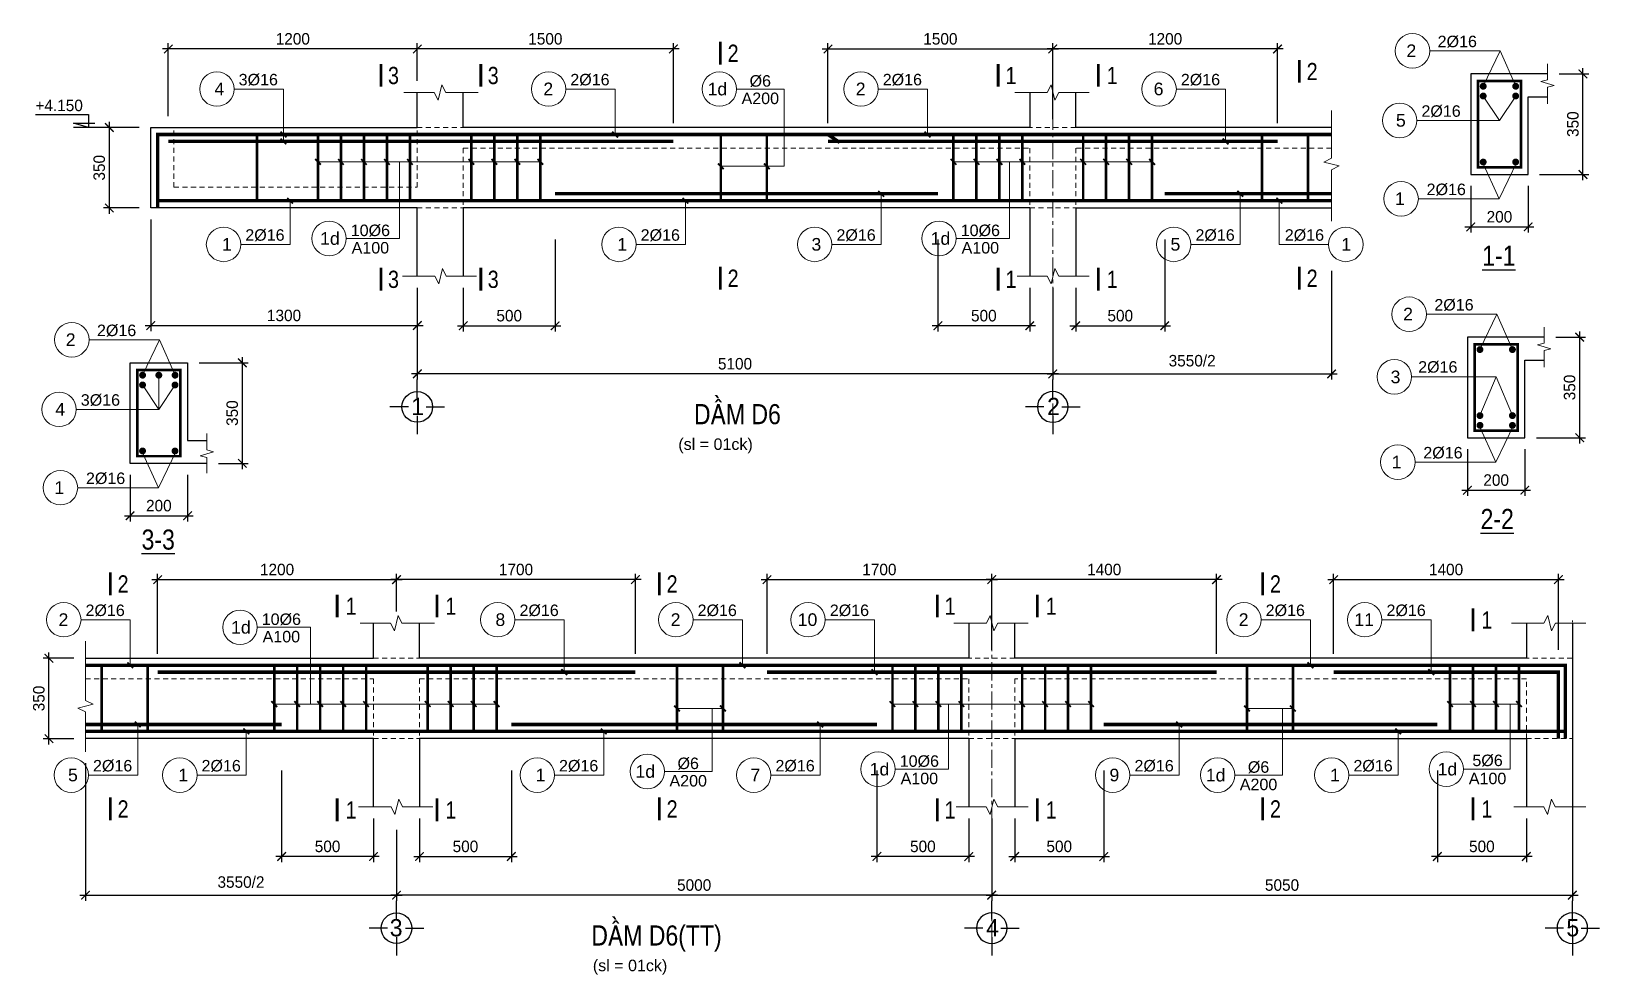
# Model space of a CAD drawing. Header units: millimetres. Extents: x -559287 to -299624, y 2351330 to 2655682.
# Drawn here: x -426515 to -399217, y 2518681 to 2535103 of the extents above; entities that cross this region are included whole.
import ezdxf
from ezdxf.enums import TextEntityAlignment as Align

# ---------------------------------------------------------------- set-up
doc = ezdxf.new("R2010")
doc.units = ezdxf.units.MM
doc.header["$LTSCALE"] = 10
for name, pattern in [('CENTER', [50.8, 31.75, -6.35, 6.35, -6.35]), ('HIDDEN', [0.3, 0.175, -0.125]), ('HIDDENX2', [0.75, 0.5, -0.25])]:
    doc.linetypes.add(name, pattern=pattern)
doc.layers.get('0').update_dxf_attribs({"lineweight": 20})
doc.layers.get('Defpoints').update_dxf_attribs({"lineweight": 20})
for name, color, linetype, lineweight in [('Dim', 251, 'Continuous', 15), ('Net khuat', 76, 'HIDDENX2', 15), ('Net manh', 8, 'Continuous', 13), ('Net thay', 4, 'Continuous', 25), ('Text', 54, 'Continuous', 25), ('Thep dai', 2, 'Continuous', 50), ('Thep doc', 140, 'Continuous', 60), ('Tim', 144, 'CENTER', 9)]:
    doc.layers.add(name, color=color, linetype=linetype, lineweight=lineweight)
doc.styles.add('HELVE', font='VHAVAN.TTF', dxfattribs={"height": 800})
doc.styles.add('IN-NHO', font='VHELVEN.TTF', dxfattribs={"height": 200})
doc.styles.add('NGHIA5', font='arial_0.ttf', dxfattribs={"height": 180})
doc.styles.get("Standard").update_dxf_attribs({"font": 'nghia5.shx', "height": 200})
doc.styles.add('STYLE1-S1', font='VHARIALN.TTF')
doc.dimstyles.new('dim20', dxfattribs={"dimscale": 100, "dimtxt": 200, "dimasz": 1.5, "dimexe": 1, "dimexo": 2, "dimgap": 0.75, "dimtad": 1, "dimdec": 0, "dimlfac": 0.2, "dimzin": 0, "dimdsep": 46, "dimtxsty": 'Standard', "dimblk1": 'ARCHTICK', "dimblk2": 'ARCHTICK', "dimsah": 1, "dimcen": 0.09, "dimdle": 1, "dimclrd": 256, "dimclre": 256, "dimclrt": 54, "dimadec": 0, "dimazin": 0, "dimtfac": 1, "dimtdec": 0, "dimtofl": 0, "dimtmove": 2, "dimatfit": 3, "dimfxl": 0, "dimtolj": 1, "dimtzin": 0, "dimarcsym": 0})
doc.dimstyles.new('dim25', dxfattribs={"dimscale": 100, "dimtxt": 200, "dimasz": 1.5, "dimexe": 1, "dimexo": 2, "dimgap": 0.75, "dimtad": 1, "dimdec": 0, "dimlfac": 0.25, "dimzin": 0, "dimdsep": 46, "dimtxsty": 'Standard', "dimblk1": 'ARCHTICK', "dimblk2": 'ARCHTICK', "dimsah": 1, "dimcen": 0.09, "dimdle": 1, "dimclrd": 256, "dimclre": 256, "dimclrt": 54, "dimadec": 0, "dimazin": 0, "dimtfac": 1, "dimtdec": 0, "dimtofl": 0, "dimtmove": 2, "dimatfit": 3, "dimfxl": 0, "dimtolj": 1, "dimtzin": 0, "dimarcsym": 0})

msp = doc.modelspace()

# ---------------------------------------------------------------- texts
at = {"layer": 'Text'}
for s, height, style, p in [('2', 220, 'IN-NHO', (-402494.8, 2534764.8)), ('2', 300, 'STYLE1-S1', (-414300.1, 2534721.6)), ('3', 300, 'STYLE1-S1', (-420211.8, 2534334.1)), ('3', 300, 'STYLE1-S1', (-418475.7, 2534334.1)), ('1', 300, 'STYLE1-S1', (-409462.7, 2534334.1)), ('1', 300, 'STYLE1-S1', (-407701.6, 2534334.1)), ('2', 300, 'STYLE1-S1', (-404220.9, 2534403)), ('4', 220, 'IN-NHO', (-423242.8, 2534100.3)), ('2', 220, 'IN-NHO', (-417517.6, 2534100.3)), ('1d', 220, 'IN-NHO', (-414573.9, 2534098.2)), ('2', 220, 'IN-NHO', (-412079.8, 2534100.3)), ('6', 220, 'IN-NHO', (-406894.2, 2534100.3)), ('5', 220, 'IN-NHO', (-402677.2, 2533553.2)), ('1', 220, 'IN-NHO', (-402692.6, 2532189.8)), ('1d', 220, 'IN-NHO', (-421317.9, 2531496.9)), ('1d', 220, 'IN-NHO', (-410691.2, 2531496.9)), ('1', 220, 'IN-NHO', (-423111.5, 2531395.1)), ('1', 220, 'IN-NHO', (-416229.6, 2531395.1)), ('3', 220, 'IN-NHO', (-412850.8, 2531395.1)), ('5', 220, 'IN-NHO', (-406601.5, 2531395.1)), ('1', 220, 'IN-NHO', (-403626.6, 2531395.1)), ('%%U1-1', 350, 'STYLE1-S1', (-400970.8, 2531198.2)), ('3', 300, 'STYLE1-S1', (-420211.8, 2530786.1)), ('3', 300, 'STYLE1-S1', (-418475.7, 2530786.1)), ('2', 300, 'STYLE1-S1', (-414300.1, 2530804.7)), ('1', 300, 'STYLE1-S1', (-409462.7, 2530786.1)), ('1', 300, 'STYLE1-S1', (-407701.6, 2530786.1)), ('2', 300, 'STYLE1-S1', (-404220.9, 2530804.7)), ('2', 220, 'IN-NHO', (-402551.8, 2530180.5)), ('2', 220, 'IN-NHO', (-425830.7, 2529735)), ('3', 220, 'IN-NHO', (-402769.9, 2529086.9)), ('4', 220, 'IN-NHO', (-426013.1, 2528523.4)), ('1', 220, 'IN-NHO', (-402749.7, 2527605.5)), ('1', 220, 'IN-NHO', (-426028.5, 2527160)), ('%%U2-2', 350, 'STYLE1-S1', (-400999.9, 2526613.9)), ('%%U3-3', 350, 'STYLE1-S1', (-424306.7, 2526255.5)), ('2', 300, 'STYLE1-S1', (-424918.2, 2525482.9)), ('2', 300, 'STYLE1-S1', (-415361.6, 2525482.9)), ('2', 300, 'STYLE1-S1', (-404859.6, 2525482.9)), ('1', 300, 'STYLE1-S1', (-420948.7, 2525095.3)), ('1', 300, 'STYLE1-S1', (-419212.7, 2525095.3)), ('1', 300, 'STYLE1-S1', (-410524.1, 2525095.3)), ('1', 300, 'STYLE1-S1', (-408763.1, 2525095.3)), ('2', 220, 'IN-NHO', (-425956.2, 2524861.5)), ('1d', 220, 'IN-NHO', (-422867.6, 2524727.5)), ('8', 220, 'IN-NHO', (-418351.6, 2524861.5)), ('2', 220, 'IN-NHO', (-415301.9, 2524861.5)), ('10', 220, 'IN-NHO', (-413004.7, 2524861.5)), ('2', 220, 'IN-NHO', (-405414.2, 2524861.5)), ('11', 220, 'IN-NHO', (-403315.7, 2524861.5)), ('1', 300, 'STYLE1-S1', (-401178.9, 2524856.5)), ('1d', 220, 'IN-NHO', (-415828.5, 2522218.3)), ('1d', 220, 'IN-NHO', (-411752.7, 2522258.2)), ('1d', 220, 'IN-NHO', (-401867.1, 2522258.2)), ('5', 220, 'IN-NHO', (-425791.4, 2522156.4)), ('1', 220, 'IN-NHO', (-423873, 2522156.4)), ('1', 220, 'IN-NHO', (-417650.8, 2522156.4)), ('7', 220, 'IN-NHO', (-413912.3, 2522156.4)), ('9', 220, 'IN-NHO', (-407663, 2522156.4)), ('1d', 220, 'IN-NHO', (-405900.9, 2522154.4)), ('1', 220, 'IN-NHO', (-403823.4, 2522156.4)), ('2', 300, 'STYLE1-S1', (-424918.2, 2521565.9)), ('1', 300, 'STYLE1-S1', (-420948.7, 2521547.4)), ('1', 300, 'STYLE1-S1', (-419212.7, 2521547.4)), ('2', 300, 'STYLE1-S1', (-415361.6, 2521565.9)), ('1', 300, 'STYLE1-S1', (-410524.1, 2521547.4)), ('1', 300, 'STYLE1-S1', (-408763.1, 2521547.4)), ('2', 300, 'STYLE1-S1', (-404859.6, 2521565.9)), ('1', 300, 'STYLE1-S1', (-401178.9, 2521565.9))]:
    msp.add_text(s, height=height, dxfattribs=dict(at, style=style)).set_placement(p, align=Align.MIDDLE_CENTER)
at = {"layer": 'Text', "ltscale": 3, "style": 'NGHIA5'}
for s, p in [('2%%C16', (-401694.9, 2534827.1)), ('3%%C16', (-422564.9, 2534162.5)), ('2%%C16', (-416792.1, 2534162.5)), ('%%C6', (-413826.9, 2534139.5)), ('2%%C16', (-411354.2, 2534162.5)), ('2%%C16', (-406164.9, 2534162.5)), ('A200', (-413826.9, 2533836.4)), ('2%%C16', (-401977, 2533615.4)), ('2%%C16', (-401886.9, 2532252)), ('2%%C16', (-422449.2, 2531457.4)), ('10%%C6', (-420613.8, 2531538.2)), ('2%%C16', (-415567.3, 2531457.4)), ('2%%C16', (-412159.8, 2531457.4)), ('10%%C6', (-409996.5, 2531538.2)), ('2%%C16', (-405910.4, 2531457.4)), ('2%%C16', (-404355.6, 2531457.4)), ('A100', (-420613.8, 2531235.2)), ('A100', (-409996.5, 2531235.2)), ('2%%C16', (-401752, 2530242.7)), ('2%%C16', (-425030.8, 2529797.2)), ('2%%C16', (-402034, 2529160.9)), ('3%%C16', (-425312.9, 2528585.6)), ('2%%C16', (-401944, 2527667.7)), ('2%%C16', (-425222.8, 2527222.2)), ('2%%C16', (-425230.7, 2524923.8)), ('2%%C16', (-417676.7, 2524923.8)), ('2%%C16', (-414576.3, 2524923.8)), ('2%%C16', (-412275.4, 2524923.8)), ('2%%C16', (-404688.6, 2524923.8)), ('2%%C16', (-402585.3, 2524923.8)), ('10%%C6', (-422163.5, 2524768.8)), ('A100', (-422163.5, 2524465.7)), ('2%%C16', (-425100.3, 2522218.6)), ('2%%C16', (-423210.7, 2522218.6)), ('2%%C16', (-416988.5, 2522218.6)), ('%%C6', (-415081.5, 2522259.6)), ('2%%C16', (-413221.2, 2522218.6)), ('10%%C6', (-411058, 2522299.5)), ('2%%C16', (-406971.9, 2522218.6)), ('%%C6', (-405154, 2522195.7)), ('2%%C16', (-403161.1, 2522218.6)), ('5%%C6', (-401167.7, 2522311.4)), ('A200', (-415081.5, 2521956.6)), ('A100', (-411058, 2521996.4)), ('A200', (-405154, 2521892.6)), ('A100', (-401167.7, 2521996.4))]:
    msp.add_text(s, height=200, dxfattribs=at).set_placement(p, align=Align.CENTER)
at = {"layer": 'Text', "style": 'STYLE1-S1'}
for s, p in [('DÇM D6', (-413468.9, 2528263.3)), ('DÇM D6(tt)', (-414498.4, 2519188))]:
    msp.add_text(s, height=350, dxfattribs=at).set_placement(p, align=Align.RIGHT)
at = {"layer": 'Text', "ltscale": 3, "style": 'NGHIA5'}
for p in [(-415253.8, 2527816.8), (-416742, 2518741.5)]:
    msp.add_text('(sl = 01ck)', height=200, dxfattribs=at).set_placement(p)

# ---------------------------------------------------------------- blocks, each defined once
blk = doc.blocks.new('truc ngang-helve')
for points in [[(0, -4.8), (0, 0)], [(-2.33, -7.13), (-7.13, -7.13)], [(2.33, -7.13), (7.13, -7.13)], [(0, -9.45), (0, -14.26)]]:
    blk.add_lwpolyline(points)
blk.add_circle((0, -7.13), 4)
at = {"style": 'HELVE'}
blk.add_attdef('A', text='', height=4.5, dxfattribs=at).set_placement((0.03, -7.01), align=Align.MIDDLE_CENTER)
blk = doc.blocks.new('_ARCHTICK')
at = {"color": 0, "linetype": 'ByBlock', "const_width": 0.15}
blk.add_lwpolyline([(-0.5, -0.5), (0.5, 0.5)], dxfattribs=at)
blk = doc.blocks.new('*D236')
at = {"layer": 'Defpoints', "color": 0, "ltscale": 10, "transparency": 16777216}
for p in [(-399692, 2521897), (-409798, 2521601), (-399692, 2520065)]:
    blk.add_point(p, dxfattribs=at)
at = {"layer": 'Dim', "lineweight": -2, "ltscale": 10, "transparency": 16777216}
for p, q in [((-399692, 2521697), (-399692, 2519965)), ((-409798, 2521401), (-409798, 2519965)), ((-409898, 2520065), (-399592, 2520065))]:
    blk.add_line(p, q, dxfattribs=at)
at = {"layer": 'Dim', "lineweight": -2, "ltscale": 10, "transparency": 16777216, "xscale": 150, "yscale": 150, "zscale": 150, "rotation": 180}
blk.add_blockref('_ARCHTICK', (-409798, 2520065), dxfattribs=at)
at = {"layer": 'Dim', "lineweight": -2, "ltscale": 10, "transparency": 16777216, "xscale": 150, "yscale": 150, "zscale": 150}
blk.add_blockref('_ARCHTICK', (-399692, 2520065), dxfattribs=at)
at = {"layer": 'Dim', "color": 54, "ltscale": 10, "transparency": 16777216, "insert": (-404745, 2520240), "char_height": 200, "attachment_point": 5}
blk.add_mtext('\\A1;5050', dxfattribs=at)
blk = doc.blocks.new('*D237')
at = {"layer": 'Defpoints', "color": 0, "ltscale": 3, "transparency": 16777216}
for p in [(-409798, 2525558), (-413710, 2524068), (-409798, 2524133)]:
    blk.add_point(p, dxfattribs=at)
at = {"layer": 'Dim', "lineweight": -2, "ltscale": 3, "transparency": 16777216}
for p, q in [((-413710, 2524268), (-413710, 2525658)), ((-409798, 2524333), (-409798, 2525658)), ((-413810, 2525558), (-409698, 2525558))]:
    blk.add_line(p, q, dxfattribs=at)
at = {"layer": 'Dim', "lineweight": -2, "ltscale": 3, "transparency": 16777216, "xscale": 150, "yscale": 150, "zscale": 150, "rotation": 180}
blk.add_blockref('_ARCHTICK', (-413710, 2525558), dxfattribs=at)
at = {"layer": 'Dim', "lineweight": -2, "ltscale": 3, "transparency": 16777216, "xscale": 150, "yscale": 150, "zscale": 150}
blk.add_blockref('_ARCHTICK', (-409798, 2525558), dxfattribs=at)
at = {"layer": 'Dim', "color": 54, "ltscale": 3, "transparency": 16777216, "insert": (-411754, 2525733), "char_height": 200, "attachment_point": 5}
blk.add_mtext('\\A1;1700', dxfattribs=at)
blk = doc.blocks.new('*D238')
at = {"layer": 'Defpoints', "color": 0, "ltscale": 10, "transparency": 16777216}
for p in [(-409798, 2521601), (-420159, 2521401), (-420159, 2520065)]:
    blk.add_point(p, dxfattribs=at)
at = {"layer": 'Dim', "lineweight": -2, "ltscale": 10, "transparency": 16777216}
for p, q in [((-409798, 2521401), (-409798, 2519965)), ((-420159, 2521201), (-420159, 2519965)), ((-409698, 2520065), (-420259, 2520065))]:
    blk.add_line(p, q, dxfattribs=at)
at = {"layer": 'Dim', "lineweight": -2, "ltscale": 10, "transparency": 16777216, "xscale": 150, "yscale": 150, "zscale": 150, "rotation": 180}
blk.add_blockref('_ARCHTICK', (-420159, 2520065), dxfattribs=at)
at = {"layer": 'Dim', "lineweight": -2, "ltscale": 10, "transparency": 16777216, "xscale": 150, "yscale": 150, "zscale": 150}
blk.add_blockref('_ARCHTICK', (-409798, 2520065), dxfattribs=at)
at = {"layer": 'Dim', "color": 54, "ltscale": 10, "transparency": 16777216, "insert": (-414978, 2520240), "char_height": 200, "attachment_point": 5}
blk.add_mtext('\\A1;5000', dxfattribs=at)
blk = doc.blocks.new('*D239')
at = {"layer": 'Defpoints', "color": 0, "ltscale": 3, "transparency": 16777216}
for p in [(-420159, 2525558), (-420159, 2524801), (-416000, 2524068)]:
    blk.add_point(p, dxfattribs=at)
at = {"layer": 'Dim', "lineweight": -2, "ltscale": 3, "transparency": 16777216}
for p, q in [((-420159, 2525001), (-420159, 2525658)), ((-416000, 2524268), (-416000, 2525658)), ((-415900, 2525558), (-420259, 2525558))]:
    blk.add_line(p, q, dxfattribs=at)
at = {"layer": 'Dim', "lineweight": -2, "ltscale": 3, "transparency": 16777216, "xscale": 150, "yscale": 150, "zscale": 150, "rotation": 180}
blk.add_blockref('_ARCHTICK', (-420159, 2525558), dxfattribs=at)
at = {"layer": 'Dim', "lineweight": -2, "ltscale": 3, "transparency": 16777216, "xscale": 150, "yscale": 150, "zscale": 150}
blk.add_blockref('_ARCHTICK', (-416000, 2525558), dxfattribs=at)
at = {"layer": 'Dim', "color": 54, "ltscale": 3, "transparency": 16777216, "insert": (-418079, 2525733), "char_height": 200, "attachment_point": 5}
blk.add_mtext('\\A1;1700', dxfattribs=at)
blk = doc.blocks.new('*D240')
at = {"layer": 'Defpoints', "color": 0, "ltscale": 10, "transparency": 16777216}
for p in [(-425573, 2522562), (-420159, 2521401), (-420159, 2520065)]:
    blk.add_point(p, dxfattribs=at)
at = {"layer": 'Dim', "lineweight": -2, "ltscale": 10, "transparency": 16777216}
for p, q in [((-425573, 2522362), (-425573, 2519965)), ((-420159, 2521201), (-420159, 2519965)), ((-425673, 2520065), (-420059, 2520065))]:
    blk.add_line(p, q, dxfattribs=at)
at = {"layer": 'Dim', "lineweight": -2, "ltscale": 10, "transparency": 16777216, "xscale": 150, "yscale": 150, "zscale": 150, "rotation": 180}
blk.add_blockref('_ARCHTICK', (-425573, 2520065), dxfattribs=at)
at = {"layer": 'Dim', "lineweight": -2, "ltscale": 10, "transparency": 16777216, "xscale": 150, "yscale": 150, "zscale": 150}
blk.add_blockref('_ARCHTICK', (-420159, 2520065), dxfattribs=at)
at = {"layer": 'Dim', "color": 54, "ltscale": 10, "transparency": 16777216, "insert": (-422866, 2520292), "char_height": 200, "attachment_point": 5}
blk.add_mtext('\\A1;3550/2', dxfattribs=at)
blk = doc.blocks.new('*D241')
at = {"layer": 'Defpoints', "color": 0, "ltscale": 10, "transparency": 16777216}
for p in [(-411797, 2522438), (-410198, 2521601), (-411797, 2520738)]:
    blk.add_point(p, dxfattribs=at)
at = {"layer": 'Dim', "lineweight": -2, "ltscale": 10, "transparency": 16777216}
for p, q in [((-411797, 2522238), (-411797, 2520638)), ((-410198, 2521401), (-410198, 2520638)), ((-410098, 2520738), (-411897, 2520738))]:
    blk.add_line(p, q, dxfattribs=at)
at = {"layer": 'Dim', "lineweight": -2, "ltscale": 10, "transparency": 16777216, "xscale": 150, "yscale": 150, "zscale": 150, "rotation": 180}
blk.add_blockref('_ARCHTICK', (-411797, 2520738), dxfattribs=at)
at = {"layer": 'Dim', "lineweight": -2, "ltscale": 10, "transparency": 16777216, "xscale": 150, "yscale": 150, "zscale": 150}
blk.add_blockref('_ARCHTICK', (-410198, 2520738), dxfattribs=at)
at = {"layer": 'Dim', "color": 54, "ltscale": 10, "transparency": 16777216, "insert": (-410997, 2520913), "char_height": 200, "attachment_point": 5}
blk.add_mtext('\\A1;500', dxfattribs=at)
blk = doc.blocks.new('*D242')
at = {"layer": 'Defpoints', "color": 0, "ltscale": 10, "transparency": 16777216}
for p in [(-418159, 2522438), (-419759, 2521601), (-418159, 2520738)]:
    blk.add_point(p, dxfattribs=at)
at = {"layer": 'Dim', "lineweight": -2, "ltscale": 10, "transparency": 16777216}
for p, q in [((-418159, 2522238), (-418159, 2520638)), ((-419759, 2521401), (-419759, 2520638)), ((-419859, 2520738), (-418059, 2520738))]:
    blk.add_line(p, q, dxfattribs=at)
at = {"layer": 'Dim', "lineweight": -2, "ltscale": 10, "transparency": 16777216, "xscale": 150, "yscale": 150, "zscale": 150, "rotation": 180}
blk.add_blockref('_ARCHTICK', (-419759, 2520738), dxfattribs=at)
at = {"layer": 'Dim', "lineweight": -2, "ltscale": 10, "transparency": 16777216, "xscale": 150, "yscale": 150, "zscale": 150}
blk.add_blockref('_ARCHTICK', (-418159, 2520738), dxfattribs=at)
at = {"layer": 'Dim', "color": 54, "ltscale": 10, "transparency": 16777216, "insert": (-418959, 2520913), "char_height": 200, "attachment_point": 5}
blk.add_mtext('\\A1;500', dxfattribs=at)
blk = doc.blocks.new('*D243')
at = {"layer": 'Defpoints', "color": 0, "ltscale": 10, "transparency": 16777216}
for p in [(-402042, 2522438), (-400492, 2521601), (-402042, 2520738)]:
    blk.add_point(p, dxfattribs=at)
at = {"layer": 'Dim', "lineweight": -2, "ltscale": 10, "transparency": 16777216}
for p, q in [((-402042, 2522238), (-402042, 2520638)), ((-400492, 2521401), (-400492, 2520638)), ((-400392, 2520738), (-402142, 2520738))]:
    blk.add_line(p, q, dxfattribs=at)
at = {"layer": 'Dim', "lineweight": -2, "ltscale": 10, "transparency": 16777216, "xscale": 150, "yscale": 150, "zscale": 150, "rotation": 180}
blk.add_blockref('_ARCHTICK', (-402042, 2520738), dxfattribs=at)
at = {"layer": 'Dim', "lineweight": -2, "ltscale": 10, "transparency": 16777216, "xscale": 150, "yscale": 150, "zscale": 150}
blk.add_blockref('_ARCHTICK', (-400492, 2520738), dxfattribs=at)
at = {"layer": 'Dim', "color": 54, "ltscale": 10, "transparency": 16777216, "insert": (-401267, 2520913), "char_height": 200, "attachment_point": 5}
blk.add_mtext('\\A1;500', dxfattribs=at)
blk = doc.blocks.new('*D244')
at = {"layer": 'Defpoints', "color": 0, "ltscale": 3, "transparency": 16777216}
for p in [(-409798, 2525558), (-409798, 2524133), (-405885, 2524068)]:
    blk.add_point(p, dxfattribs=at)
at = {"layer": 'Dim', "lineweight": -2, "ltscale": 3, "transparency": 16777216}
for p, q in [((-409798, 2524333), (-409798, 2525658)), ((-405885, 2524268), (-405885, 2525658)), ((-405785, 2525558), (-409898, 2525558))]:
    blk.add_line(p, q, dxfattribs=at)
at = {"layer": 'Dim', "lineweight": -2, "ltscale": 3, "transparency": 16777216, "xscale": 150, "yscale": 150, "zscale": 150, "rotation": 180}
blk.add_blockref('_ARCHTICK', (-409798, 2525558), dxfattribs=at)
at = {"layer": 'Dim', "lineweight": -2, "ltscale": 3, "transparency": 16777216, "xscale": 150, "yscale": 150, "zscale": 150}
blk.add_blockref('_ARCHTICK', (-405885, 2525558), dxfattribs=at)
at = {"layer": 'Dim', "color": 54, "ltscale": 3, "transparency": 16777216, "insert": (-407841, 2525733), "char_height": 200, "attachment_point": 5}
blk.add_mtext('\\A1;1400', dxfattribs=at)
blk = doc.blocks.new('*D245')
at = {"layer": 'Defpoints', "color": 0, "ltscale": 3, "transparency": 16777216}
for p in [(-399934, 2525558), (-403847, 2524068), (-399934, 2524133)]:
    blk.add_point(p, dxfattribs=at)
at = {"layer": 'Dim', "lineweight": -2, "ltscale": 3, "transparency": 16777216}
for p, q in [((-403847, 2524268), (-403847, 2525658)), ((-399934, 2524333), (-399934, 2525658)), ((-403947, 2525558), (-399834, 2525558))]:
    blk.add_line(p, q, dxfattribs=at)
at = {"layer": 'Dim', "lineweight": -2, "ltscale": 3, "transparency": 16777216, "xscale": 150, "yscale": 150, "zscale": 150, "rotation": 180}
blk.add_blockref('_ARCHTICK', (-403847, 2525558), dxfattribs=at)
at = {"layer": 'Dim', "lineweight": -2, "ltscale": 3, "transparency": 16777216, "xscale": 150, "yscale": 150, "zscale": 150}
blk.add_blockref('_ARCHTICK', (-399934, 2525558), dxfattribs=at)
at = {"layer": 'Dim', "color": 54, "ltscale": 3, "transparency": 16777216, "insert": (-401890, 2525733), "char_height": 200, "attachment_point": 5}
blk.add_mtext('\\A1;1400', dxfattribs=at)
blk = doc.blocks.new('*D246')
at = {"layer": 'Defpoints', "color": 0, "ltscale": 10, "transparency": 16777216}
for p in [(-407848, 2522438), (-409398, 2521601), (-407848, 2520738)]:
    blk.add_point(p, dxfattribs=at)
at = {"layer": 'Dim', "lineweight": -2, "ltscale": 10, "transparency": 16777216}
for p, q in [((-407848, 2522238), (-407848, 2520638)), ((-409398, 2521401), (-409398, 2520638)), ((-409498, 2520738), (-407748, 2520738))]:
    blk.add_line(p, q, dxfattribs=at)
at = {"layer": 'Dim', "lineweight": -2, "ltscale": 10, "transparency": 16777216, "xscale": 150, "yscale": 150, "zscale": 150, "rotation": 180}
blk.add_blockref('_ARCHTICK', (-409398, 2520738), dxfattribs=at)
at = {"layer": 'Dim', "lineweight": -2, "ltscale": 10, "transparency": 16777216, "xscale": 150, "yscale": 150, "zscale": 150}
blk.add_blockref('_ARCHTICK', (-407848, 2520738), dxfattribs=at)
at = {"layer": 'Dim', "color": 54, "ltscale": 10, "transparency": 16777216, "insert": (-408623, 2520913), "char_height": 200, "attachment_point": 5}
blk.add_mtext('\\A1;500', dxfattribs=at)
blk = doc.blocks.new('*D247')
at = {"layer": 'Defpoints', "color": 0, "ltscale": 10, "transparency": 16777216}
for p in [(-403883, 2531136), (-408736, 2530840), (-403883, 2529140)]:
    blk.add_point(p, dxfattribs=at)
at = {"layer": 'Dim', "lineweight": -2, "ltscale": 10, "transparency": 16777216}
for p, q in [((-403883, 2530936), (-403883, 2529040)), ((-408736, 2530640), (-408736, 2529040)), ((-408836, 2529140), (-403783, 2529140))]:
    blk.add_line(p, q, dxfattribs=at)
at = {"layer": 'Dim', "lineweight": -2, "ltscale": 10, "transparency": 16777216, "xscale": 150, "yscale": 150, "zscale": 150, "rotation": 180}
blk.add_blockref('_ARCHTICK', (-408736, 2529140), dxfattribs=at)
at = {"layer": 'Dim', "lineweight": -2, "ltscale": 10, "transparency": 16777216, "xscale": 150, "yscale": 150, "zscale": 150}
blk.add_blockref('_ARCHTICK', (-403883, 2529140), dxfattribs=at)
at = {"layer": 'Dim', "color": 54, "ltscale": 10, "transparency": 16777216, "insert": (-406310, 2529368), "char_height": 200, "attachment_point": 5}
blk.add_mtext('\\A1;3550/2', dxfattribs=at)
blk = doc.blocks.new('*D248')
at = {"layer": 'Defpoints', "color": 0, "ltscale": 3, "transparency": 16777216}
for p in [(-408736, 2534796), (-412649, 2533306), (-408736, 2533372)]:
    blk.add_point(p, dxfattribs=at)
at = {"layer": 'Dim', "lineweight": -2, "ltscale": 3, "transparency": 16777216}
for p, q in [((-412649, 2533506), (-412649, 2534896)), ((-408736, 2533572), (-408736, 2534896)), ((-412749, 2534796), (-408636, 2534796))]:
    blk.add_line(p, q, dxfattribs=at)
at = {"layer": 'Dim', "lineweight": -2, "ltscale": 3, "transparency": 16777216, "xscale": 150, "yscale": 150, "zscale": 150, "rotation": 180}
blk.add_blockref('_ARCHTICK', (-412649, 2534796), dxfattribs=at)
at = {"layer": 'Dim', "lineweight": -2, "ltscale": 3, "transparency": 16777216, "xscale": 150, "yscale": 150, "zscale": 150}
blk.add_blockref('_ARCHTICK', (-408736, 2534796), dxfattribs=at)
at = {"layer": 'Dim', "color": 54, "ltscale": 3, "transparency": 16777216, "insert": (-410692, 2534971), "char_height": 200, "attachment_point": 5}
blk.add_mtext('\\A1;1500', dxfattribs=at)
blk = doc.blocks.new('*D249')
at = {"layer": 'Defpoints', "color": 0, "ltscale": 10, "transparency": 16777216}
for p in [(-419797, 2530840), (-408736, 2530840), (-419797, 2529140)]:
    blk.add_point(p, dxfattribs=at)
at = {"layer": 'Dim', "lineweight": -2, "ltscale": 10, "transparency": 16777216}
for p, q in [((-419797, 2530640), (-419797, 2529040)), ((-408736, 2530640), (-408736, 2529040)), ((-408636, 2529140), (-419897, 2529140))]:
    blk.add_line(p, q, dxfattribs=at)
at = {"layer": 'Dim', "lineweight": -2, "ltscale": 10, "transparency": 16777216, "xscale": 150, "yscale": 150, "zscale": 150, "rotation": 180}
blk.add_blockref('_ARCHTICK', (-419797, 2529140), dxfattribs=at)
at = {"layer": 'Dim', "lineweight": -2, "ltscale": 10, "transparency": 16777216, "xscale": 150, "yscale": 150, "zscale": 150}
blk.add_blockref('_ARCHTICK', (-408736, 2529140), dxfattribs=at)
at = {"layer": 'Dim', "color": 54, "ltscale": 10, "transparency": 16777216, "insert": (-414267, 2529315), "char_height": 200, "attachment_point": 5}
blk.add_mtext('\\A1;5100', dxfattribs=at)
blk = doc.blocks.new('*D225')
at = {"layer": 'Defpoints', "color": 0, "ltscale": 3, "transparency": 16777216}
for p in [(-419797, 2534796), (-419797, 2534040), (-415339, 2533306)]:
    blk.add_point(p, dxfattribs=at)
at = {"layer": 'Dim', "lineweight": -2, "ltscale": 3, "transparency": 16777216}
for p, q in [((-419797, 2534240), (-419797, 2534896)), ((-415339, 2533506), (-415339, 2534896)), ((-415239, 2534796), (-419897, 2534796))]:
    blk.add_line(p, q, dxfattribs=at)
at = {"layer": 'Dim', "lineweight": -2, "ltscale": 3, "transparency": 16777216, "xscale": 150, "yscale": 150, "zscale": 150, "rotation": 180}
blk.add_blockref('_ARCHTICK', (-419797, 2534796), dxfattribs=at)
at = {"layer": 'Dim', "lineweight": -2, "ltscale": 3, "transparency": 16777216, "xscale": 150, "yscale": 150, "zscale": 150}
blk.add_blockref('_ARCHTICK', (-415339, 2534796), dxfattribs=at)
at = {"layer": 'Dim', "color": 54, "ltscale": 3, "transparency": 16777216, "insert": (-417568, 2534971), "char_height": 200, "attachment_point": 5}
blk.add_mtext('\\A1;1500', dxfattribs=at)
blk = doc.blocks.new('*D226')
at = {"layer": 'Defpoints', "color": 0, "ltscale": 3, "transparency": 16777216}
for p in [(-424131, 2534796), (-419797, 2534040), (-424131, 2533428)]:
    blk.add_point(p, dxfattribs=at)
at = {"layer": 'Dim', "lineweight": -2, "ltscale": 3, "transparency": 16777216}
for p, q in [((-424131, 2533628), (-424131, 2534896)), ((-419797, 2534240), (-419797, 2534896)), ((-419697, 2534796), (-424231, 2534796))]:
    blk.add_line(p, q, dxfattribs=at)
at = {"layer": 'Dim', "lineweight": -2, "ltscale": 3, "transparency": 16777216, "xscale": 150, "yscale": 150, "zscale": 150, "rotation": 180}
blk.add_blockref('_ARCHTICK', (-424131, 2534796), dxfattribs=at)
at = {"layer": 'Dim', "lineweight": -2, "ltscale": 3, "transparency": 16777216, "xscale": 150, "yscale": 150, "zscale": 150}
blk.add_blockref('_ARCHTICK', (-419797, 2534796), dxfattribs=at)
at = {"layer": 'Dim', "color": 54, "ltscale": 3, "transparency": 16777216, "insert": (-421964, 2534971), "char_height": 200, "attachment_point": 5}
blk.add_mtext('\\A1;1200', dxfattribs=at)
blk = doc.blocks.new('*D227')
at = {"layer": 'Defpoints', "color": 0, "ltscale": 10, "transparency": 16777216}
for p in [(-424436, 2532028), (-419797, 2530640), (-419797, 2529981)]:
    blk.add_point(p, dxfattribs=at)
at = {"layer": 'Dim', "lineweight": -2, "ltscale": 10, "transparency": 16777216}
for p, q in [((-424436, 2531828), (-424436, 2529881)), ((-419797, 2530440), (-419797, 2529881)), ((-424536, 2529981), (-419697, 2529981))]:
    blk.add_line(p, q, dxfattribs=at)
at = {"layer": 'Dim', "lineweight": -2, "ltscale": 10, "transparency": 16777216, "xscale": 150, "yscale": 150, "zscale": 150, "rotation": 180}
blk.add_blockref('_ARCHTICK', (-424436, 2529981), dxfattribs=at)
at = {"layer": 'Dim', "lineweight": -2, "ltscale": 10, "transparency": 16777216, "xscale": 150, "yscale": 150, "zscale": 150}
blk.add_blockref('_ARCHTICK', (-419797, 2529981), dxfattribs=at)
at = {"layer": 'Dim', "color": 54, "ltscale": 10, "transparency": 16777216, "insert": (-422117, 2530156), "char_height": 200, "attachment_point": 5}
blk.add_mtext('\\A1;1300', dxfattribs=at)
blk = doc.blocks.new('*D228')
at = {"layer": 'Defpoints', "color": 0, "ltscale": 10, "transparency": 16777216}
for p in [(-410736, 2531677), (-409136, 2530840), (-410736, 2529977)]:
    blk.add_point(p, dxfattribs=at)
at = {"layer": 'Dim', "lineweight": -2, "ltscale": 10, "transparency": 16777216}
for p, q in [((-410736, 2531477), (-410736, 2529877)), ((-409136, 2530640), (-409136, 2529877)), ((-409036, 2529977), (-410836, 2529977))]:
    blk.add_line(p, q, dxfattribs=at)
at = {"layer": 'Dim', "lineweight": -2, "ltscale": 10, "transparency": 16777216, "xscale": 150, "yscale": 150, "zscale": 150, "rotation": 180}
blk.add_blockref('_ARCHTICK', (-410736, 2529977), dxfattribs=at)
at = {"layer": 'Dim', "lineweight": -2, "ltscale": 10, "transparency": 16777216, "xscale": 150, "yscale": 150, "zscale": 150}
blk.add_blockref('_ARCHTICK', (-409136, 2529977), dxfattribs=at)
at = {"layer": 'Dim', "color": 54, "ltscale": 10, "transparency": 16777216, "insert": (-409936, 2530152), "char_height": 200, "attachment_point": 5}
blk.add_mtext('\\A1;500', dxfattribs=at)
blk = doc.blocks.new('*D229')
at = {"layer": 'Defpoints', "color": 0, "ltscale": 10, "transparency": 16777216}
for p in [(-417398, 2531677), (-418997, 2530840), (-417398, 2529977)]:
    blk.add_point(p, dxfattribs=at)
at = {"layer": 'Dim', "lineweight": -2, "ltscale": 10, "transparency": 16777216}
for p, q in [((-417398, 2531477), (-417398, 2529877)), ((-418997, 2530640), (-418997, 2529877)), ((-419097, 2529977), (-417298, 2529977))]:
    blk.add_line(p, q, dxfattribs=at)
at = {"layer": 'Dim', "lineweight": -2, "ltscale": 10, "transparency": 16777216, "xscale": 150, "yscale": 150, "zscale": 150, "rotation": 180}
blk.add_blockref('_ARCHTICK', (-418997, 2529977), dxfattribs=at)
at = {"layer": 'Dim', "lineweight": -2, "ltscale": 10, "transparency": 16777216, "xscale": 150, "yscale": 150, "zscale": 150}
blk.add_blockref('_ARCHTICK', (-417398, 2529977), dxfattribs=at)
at = {"layer": 'Dim', "color": 54, "ltscale": 10, "transparency": 16777216, "insert": (-418197, 2530152), "char_height": 200, "attachment_point": 5}
blk.add_mtext('\\A1;500', dxfattribs=at)
blk = doc.blocks.new('*D230')
at = {"layer": 'Defpoints', "color": 0, "ltscale": 3, "transparency": 16777216}
for p in [(-408736, 2534796), (-408736, 2533372), (-404823, 2533306)]:
    blk.add_point(p, dxfattribs=at)
at = {"layer": 'Dim', "lineweight": -2, "ltscale": 3, "transparency": 16777216}
for p, q in [((-408736, 2533572), (-408736, 2534896)), ((-404823, 2533506), (-404823, 2534896)), ((-404723, 2534796), (-408836, 2534796))]:
    blk.add_line(p, q, dxfattribs=at)
at = {"layer": 'Dim', "lineweight": -2, "ltscale": 3, "transparency": 16777216, "xscale": 150, "yscale": 150, "zscale": 150, "rotation": 180}
blk.add_blockref('_ARCHTICK', (-408736, 2534796), dxfattribs=at)
at = {"layer": 'Dim', "lineweight": -2, "ltscale": 3, "transparency": 16777216, "xscale": 150, "yscale": 150, "zscale": 150}
blk.add_blockref('_ARCHTICK', (-404823, 2534796), dxfattribs=at)
at = {"layer": 'Dim', "color": 54, "ltscale": 3, "transparency": 16777216, "insert": (-406780, 2534971), "char_height": 200, "attachment_point": 5}
blk.add_mtext('\\A1;1200', dxfattribs=at)
blk = doc.blocks.new('*D231')
at = {"layer": 'Defpoints', "color": 0, "ltscale": 10, "transparency": 16777216}
for p in [(-406786, 2531677), (-408336, 2530840), (-406786, 2529977)]:
    blk.add_point(p, dxfattribs=at)
at = {"layer": 'Dim', "lineweight": -2, "ltscale": 10, "transparency": 16777216}
for p, q in [((-406786, 2531477), (-406786, 2529877)), ((-408336, 2530640), (-408336, 2529877)), ((-408436, 2529977), (-406686, 2529977))]:
    blk.add_line(p, q, dxfattribs=at)
at = {"layer": 'Dim', "lineweight": -2, "ltscale": 10, "transparency": 16777216, "xscale": 150, "yscale": 150, "zscale": 150, "rotation": 180}
blk.add_blockref('_ARCHTICK', (-408336, 2529977), dxfattribs=at)
at = {"layer": 'Dim', "lineweight": -2, "ltscale": 10, "transparency": 16777216, "xscale": 150, "yscale": 150, "zscale": 150}
blk.add_blockref('_ARCHTICK', (-406786, 2529977), dxfattribs=at)
at = {"layer": 'Dim', "color": 54, "ltscale": 10, "transparency": 16777216, "insert": (-407561, 2530152), "char_height": 200, "attachment_point": 5}
blk.add_mtext('\\A1;500', dxfattribs=at)
blk = doc.blocks.new('*D232')
at = {"layer": 'Defpoints', "color": 0, "ltscale": 3, "transparency": 16777216}
for p in [(-420159, 2525558), (-420159, 2524801), (-424317, 2524068)]:
    blk.add_point(p, dxfattribs=at)
at = {"layer": 'Dim', "lineweight": -2, "ltscale": 3, "transparency": 16777216}
for p, q in [((-424317, 2524268), (-424317, 2525658)), ((-420159, 2525001), (-420159, 2525658)), ((-424417, 2525558), (-420059, 2525558))]:
    blk.add_line(p, q, dxfattribs=at)
at = {"layer": 'Dim', "lineweight": -2, "ltscale": 3, "transparency": 16777216, "xscale": 150, "yscale": 150, "zscale": 150, "rotation": 180}
blk.add_blockref('_ARCHTICK', (-424317, 2525558), dxfattribs=at)
at = {"layer": 'Dim', "lineweight": -2, "ltscale": 3, "transparency": 16777216, "xscale": 150, "yscale": 150, "zscale": 150}
blk.add_blockref('_ARCHTICK', (-420159, 2525558), dxfattribs=at)
at = {"layer": 'Dim', "color": 54, "ltscale": 3, "transparency": 16777216, "insert": (-422238, 2525733), "char_height": 200, "attachment_point": 5}
blk.add_mtext('\\A1;1200', dxfattribs=at)
blk = doc.blocks.new('*D233')
at = {"layer": 'Defpoints', "color": 0, "ltscale": 3, "transparency": 16777216}
for p in [(-426209, 2524189), (-425573, 2524189), (-425573, 2522789)]:
    blk.add_point(p, dxfattribs=at)
at = {"layer": 'Dim', "lineweight": -2, "ltscale": 3, "transparency": 16777216}
for p, q in [((-426209, 2522689), (-426209, 2524289)), ((-425773, 2524189), (-426309, 2524189)), ((-425773, 2522789), (-426309, 2522789))]:
    blk.add_line(p, q, dxfattribs=at)
at = {"layer": 'Dim', "lineweight": -2, "ltscale": 3, "transparency": 16777216, "xscale": 150, "yscale": 150, "zscale": 150}
for p, rotation in [((-426209, 2524189), 90), ((-426209, 2522789), 270)]:
    blk.add_blockref('_ARCHTICK', p, dxfattribs=dict(at, rotation=rotation))
at = {"layer": 'Dim', "color": 54, "ltscale": 3, "transparency": 16777216, "insert": (-426384, 2523489), "char_height": 200, "attachment_point": 5, "rotation": 90}
blk.add_mtext('\\A1;350', dxfattribs=at)
blk = doc.blocks.new('*D234')
at = {"layer": 'Defpoints', "color": 0, "ltscale": 10, "transparency": 16777216}
for p in [(-422159, 2522438), (-420559, 2521601), (-422159, 2520738)]:
    blk.add_point(p, dxfattribs=at)
at = {"layer": 'Dim', "lineweight": -2, "ltscale": 10, "transparency": 16777216}
for p, q in [((-422159, 2522238), (-422159, 2520638)), ((-420559, 2521401), (-420559, 2520638)), ((-420459, 2520738), (-422259, 2520738))]:
    blk.add_line(p, q, dxfattribs=at)
at = {"layer": 'Dim', "lineweight": -2, "ltscale": 10, "transparency": 16777216, "xscale": 150, "yscale": 150, "zscale": 150, "rotation": 180}
blk.add_blockref('_ARCHTICK', (-422159, 2520738), dxfattribs=at)
at = {"layer": 'Dim', "lineweight": -2, "ltscale": 10, "transparency": 16777216, "xscale": 150, "yscale": 150, "zscale": 150}
blk.add_blockref('_ARCHTICK', (-420559, 2520738), dxfattribs=at)
at = {"layer": 'Dim', "color": 54, "ltscale": 10, "transparency": 16777216, "insert": (-421359, 2520913), "char_height": 200, "attachment_point": 5}
blk.add_mtext('\\A1;500', dxfattribs=at)
blk = doc.blocks.new('*D235')
at = {"layer": 'Defpoints', "color": 0, "ltscale": 3, "transparency": 16777216}
for p in [(-424436, 2533428), (-425158, 2532028), (-424436, 2532028)]:
    blk.add_point(p, dxfattribs=at)
at = {"layer": 'Dim', "lineweight": -2, "ltscale": 3, "transparency": 16777216}
for p, q in [((-425158, 2533528), (-425158, 2531928)), ((-424636, 2533428), (-425258, 2533428)), ((-424636, 2532028), (-425258, 2532028))]:
    blk.add_line(p, q, dxfattribs=at)
at = {"layer": 'Dim', "lineweight": -2, "ltscale": 3, "transparency": 16777216, "xscale": 150, "yscale": 150, "zscale": 150}
for p, rotation in [((-425158, 2533428), 90), ((-425158, 2532028), 270)]:
    blk.add_blockref('_ARCHTICK', p, dxfattribs=dict(at, rotation=rotation))
at = {"layer": 'Dim', "color": 54, "ltscale": 3, "transparency": 16777216, "insert": (-425333, 2532728), "char_height": 200, "attachment_point": 5, "rotation": 90}
blk.add_mtext('\\A1;350', dxfattribs=at)
blk = doc.blocks.new('A$C17747A8B')
blk.add_line((0, 0), (525, 0))
blk.add_lwpolyline([(1183, 225), (263, 225), (263, 0), (525, 75), (150, 75)])
at = {"layer": 'Text'}
blk.add_attdef('+3.900', (183, 286), '', height=180, dxfattribs=at)
blk = doc.blocks.new('*D250')
at = {"layer": 'Defpoints', "color": 0, "transparency": 16777216}
for p in [(-401461, 2532612), (-400461, 2532612), (-400461, 2531699)]:
    blk.add_point(p, dxfattribs=at)
at = {"layer": 'Dim', "lineweight": -2, "transparency": 16777216}
for p, q in [((-401461, 2532412), (-401461, 2531599)), ((-400461, 2532412), (-400461, 2531599)), ((-401561, 2531699), (-400361, 2531699))]:
    blk.add_line(p, q, dxfattribs=at)
at = {"layer": 'Dim', "lineweight": -2, "transparency": 16777216, "xscale": 150, "yscale": 150, "zscale": 150, "rotation": 180}
blk.add_blockref('_ARCHTICK', (-401461, 2531699), dxfattribs=at)
at = {"layer": 'Dim', "lineweight": -2, "transparency": 16777216, "xscale": 150, "yscale": 150, "zscale": 150}
blk.add_blockref('_ARCHTICK', (-400461, 2531699), dxfattribs=at)
at = {"layer": 'Dim', "color": 54, "transparency": 16777216, "insert": (-400961, 2531874), "char_height": 200, "attachment_point": 5}
blk.add_mtext('\\A1;200', dxfattribs=at)
blk = doc.blocks.new('*D251')
at = {"layer": 'Defpoints', "color": 0, "transparency": 16777216}
for p in [(-400124, 2534362), (-399507, 2534362), (-400461, 2532612)]:
    blk.add_point(p, dxfattribs=at)
at = {"layer": 'Dim', "lineweight": -2, "transparency": 16777216}
for p, q in [((-399924, 2534362), (-399407, 2534362)), ((-399507, 2532512), (-399507, 2534462)), ((-400261, 2532612), (-399407, 2532612))]:
    blk.add_line(p, q, dxfattribs=at)
at = {"layer": 'Dim', "lineweight": -2, "transparency": 16777216, "xscale": 150, "yscale": 150, "zscale": 150}
for p, rotation in [((-399507, 2534362), 90), ((-399507, 2532612), 270)]:
    blk.add_blockref('_ARCHTICK', p, dxfattribs=dict(at, rotation=rotation))
at = {"layer": 'Dim', "color": 54, "transparency": 16777216, "insert": (-399682, 2533487), "char_height": 200, "attachment_point": 5, "rotation": 90}
blk.add_mtext('\\A1;350', dxfattribs=at)
blk = doc.blocks.new('*D252')
at = {"layer": 'Defpoints', "color": 0, "transparency": 16777216}
for p in [(-401518, 2528028), (-400518, 2528028), (-400518, 2527115)]:
    blk.add_point(p, dxfattribs=at)
at = {"layer": 'Dim', "lineweight": -2, "transparency": 16777216}
for p, q in [((-401518, 2527828), (-401518, 2527015)), ((-400518, 2527828), (-400518, 2527015)), ((-401618, 2527115), (-400418, 2527115))]:
    blk.add_line(p, q, dxfattribs=at)
at = {"layer": 'Dim', "lineweight": -2, "transparency": 16777216, "xscale": 150, "yscale": 150, "zscale": 150, "rotation": 180}
blk.add_blockref('_ARCHTICK', (-401518, 2527115), dxfattribs=at)
at = {"layer": 'Dim', "lineweight": -2, "transparency": 16777216, "xscale": 150, "yscale": 150, "zscale": 150}
blk.add_blockref('_ARCHTICK', (-400518, 2527115), dxfattribs=at)
at = {"layer": 'Dim', "color": 54, "transparency": 16777216, "insert": (-401018, 2527290), "char_height": 200, "attachment_point": 5}
blk.add_mtext('\\A1;200', dxfattribs=at)
blk = doc.blocks.new('*D253')
at = {"layer": 'Defpoints', "color": 0, "transparency": 16777216}
for p in [(-400181, 2529778), (-399564, 2529778), (-400518, 2528028)]:
    blk.add_point(p, dxfattribs=at)
at = {"layer": 'Dim', "lineweight": -2, "transparency": 16777216}
for p, q in [((-399981, 2529778), (-399464, 2529778)), ((-399564, 2527928), (-399564, 2529878)), ((-400318, 2528028), (-399464, 2528028))]:
    blk.add_line(p, q, dxfattribs=at)
at = {"layer": 'Dim', "lineweight": -2, "transparency": 16777216, "xscale": 150, "yscale": 150, "zscale": 150}
for p, rotation in [((-399564, 2529778), 90), ((-399564, 2528028), 270)]:
    blk.add_blockref('_ARCHTICK', p, dxfattribs=dict(at, rotation=rotation))
at = {"layer": 'Dim', "color": 54, "transparency": 16777216, "insert": (-399739, 2528903), "char_height": 200, "attachment_point": 5, "rotation": 90}
blk.add_mtext('\\A1;350', dxfattribs=at)
blk = doc.blocks.new('*D254')
at = {"layer": 'Defpoints', "color": 0, "transparency": 16777216}
for p in [(-424796, 2527582), (-423796, 2527582), (-423796, 2526670)]:
    blk.add_point(p, dxfattribs=at)
at = {"layer": 'Dim', "lineweight": -2, "transparency": 16777216}
for p, q in [((-424796, 2527382), (-424796, 2526570)), ((-423796, 2527382), (-423796, 2526570)), ((-424896, 2526670), (-423696, 2526670))]:
    blk.add_line(p, q, dxfattribs=at)
at = {"layer": 'Dim', "lineweight": -2, "transparency": 16777216, "xscale": 150, "yscale": 150, "zscale": 150, "rotation": 180}
blk.add_blockref('_ARCHTICK', (-424796, 2526670), dxfattribs=at)
at = {"layer": 'Dim', "lineweight": -2, "transparency": 16777216, "xscale": 150, "yscale": 150, "zscale": 150}
blk.add_blockref('_ARCHTICK', (-423796, 2526670), dxfattribs=at)
at = {"layer": 'Dim', "color": 54, "transparency": 16777216, "insert": (-424296, 2526845), "char_height": 200, "attachment_point": 5}
blk.add_mtext('\\A1;200', dxfattribs=at)
blk = doc.blocks.new('*D255')
at = {"layer": 'Defpoints', "color": 0, "transparency": 16777216}
for p in [(-423796, 2529332), (-423460, 2527582), (-422843, 2527582)]:
    blk.add_point(p, dxfattribs=at)
at = {"layer": 'Dim', "lineweight": -2, "transparency": 16777216}
for p, q in [((-422843, 2529432), (-422843, 2527482)), ((-423596, 2529332), (-422743, 2529332)), ((-423260, 2527582), (-422743, 2527582))]:
    blk.add_line(p, q, dxfattribs=at)
at = {"layer": 'Dim', "lineweight": -2, "transparency": 16777216, "xscale": 150, "yscale": 150, "zscale": 150}
for p, rotation in [((-422843, 2529332), 90), ((-422843, 2527582), 270)]:
    blk.add_blockref('_ARCHTICK', p, dxfattribs=dict(at, rotation=rotation))
at = {"layer": 'Dim', "color": 54, "transparency": 16777216, "insert": (-423018, 2528457), "char_height": 200, "attachment_point": 5, "rotation": 90}
blk.add_mtext('\\A1;350', dxfattribs=at)

# ---------------------------------------------------------------- dimensions: what is measured, and where the dimension line sits
at = {"layer": 'Dim', "ltscale": 3}
for base, p1, p2, text, picture, middle in [((-424130.7, 2534796.3), (-419797.3, 2534039.9), (-424130.7, 2533428.1), '1200', '*D226', (-421964, 2534971.3)), ((-419797.3, 2534796.3), (-415338.6, 2533306.3), (-419797.3, 2534039.9), '1500', '*D225', (-417568, 2534971.3)), ((-408736.1, 2534796.3), (-404823.5, 2533306.3), (-408736.1, 2533372.1), '1200', '*D230', (-406779.8, 2534971.3)), ((-420158.8, 2525557.6), (-416000.1, 2524067.6), (-420158.8, 2524801.2), '1700', '*D239', (-418079.4, 2525732.6)), ((-409797.6, 2525557.6), (-405884.9, 2524067.6), (-409797.6, 2524133.4), '1400', '*D244', (-407841.2, 2525732.6))]:
    dim = msp.add_linear_dim(base=base, p1=p1, p2=p2, angle=180, text=text, dimstyle='dim25', dxfattribs=at)
    dim.commit()
    dim.dimension.update_dxf_attribs({"geometry": picture, "text_midpoint": middle})
for base, p1, p2, text, picture, middle in [((-408736.1, 2534796.3), (-412648.7, 2533306.3), (-408736.1, 2533372.1), '1500', '*D248', (-410692.4, 2534971.3)), ((-420158.8, 2525557.6), (-424317.5, 2524067.6), (-420158.8, 2524801.2), '1200', '*D232', (-422238.1, 2525732.6)), ((-409797.6, 2525557.6), (-413710.2, 2524067.6), (-409797.6, 2524133.4), '1700', '*D237', (-411753.9, 2525732.6)), ((-399934, 2525557.6), (-403846.7, 2524067.6), (-399934, 2524133.4), '1400', '*D245', (-401890.3, 2525732.6))]:
    dim = msp.add_linear_dim(base=base, p1=p1, p2=p2, text=text, dimstyle='dim25', dxfattribs=at)
    dim.commit()
    dim.dimension.update_dxf_attribs({"geometry": picture, "text_midpoint": middle})
at = {"layer": 'Dim'}
for base, p1, p2, angle, picture, middle in [((-399506.9, 2534362.2), (-400460.6, 2532612.2), (-400123.8, 2534362.2), 90, '*D251', (-399681.9, 2533487.2)), ((-399564, 2529777.9), (-400517.7, 2528027.9), (-400180.9, 2529777.9), 90, '*D253', (-399739, 2528902.9)), ((-422842.8, 2527582.4), (-423796.5, 2529332.4), (-423459.7, 2527582.4), 270, '*D255', (-423017.8, 2528457.4))]:
    dim = msp.add_linear_dim(base=base, p1=p1, p2=p2, angle=angle, dimstyle='dim20', dxfattribs=at)
    dim.commit()
    dim.dimension.update_dxf_attribs({"geometry": picture, "text_midpoint": middle})
at = {"layer": 'Dim', "ltscale": 3}
for base, p1, p2, picture, middle in [((-425158.3, 2532028.1), (-424436.3, 2533428.1), (-424436.4, 2532028.1), '*D235', (-425333.3, 2532728.1)), ((-426208.6, 2524189.4), (-425573.5, 2522789.4), (-425573.5, 2524189.4), '*D233', (-426383.6, 2523489.4))]:
    dim = msp.add_linear_dim(base=base, p1=p1, p2=p2, angle=90, dimstyle='dim25', dxfattribs=at)
    dim.commit()
    dim.dimension.update_dxf_attribs({"geometry": picture, "text_midpoint": middle})
at = {"layer": 'Dim'}
for base, p1, p2, picture, middle in [((-400460.6, 2531699.3), (-401460.6, 2532612.2), (-400460.6, 2532612.2), '*D250', (-400960.6, 2531874.3)), ((-400517.7, 2527115), (-401517.7, 2528027.9), (-400517.7, 2528027.9), '*D252', (-401017.7, 2527290)), ((-423796.5, 2526669.5), (-424796.5, 2527582.4), (-423796.5, 2527582.4), '*D254', (-424296.5, 2526844.5))]:
    dim = msp.add_linear_dim(base=base, p1=p1, p2=p2, dimstyle='dim20', dxfattribs=at)
    dim.commit()
    dim.dimension.update_dxf_attribs({"geometry": picture, "text_midpoint": middle})
at = {"layer": 'Dim', "ltscale": 10}
for base, p1, p2, text, picture, middle in [((-419797.3, 2529981.3), (-424436.3, 2532028.1), (-419797.3, 2530640.1), '1300', '*D227', (-422116.8, 2530156.3)), ((-410735.9, 2529976.9), (-409136.1, 2530840.1), (-410735.9, 2531677.1), '500', '*D228', (-409936, 2530151.9)), ((-403883.4, 2529140.2), (-408736.1, 2530840.1), (-403883.4, 2531135.9), '3550/2', '*D247', (-406309.7, 2529367.6)), ((-420158.8, 2520065), (-425573.5, 2522562.3), (-420158.8, 2521401.4), '3550/2', '*D240', (-422866.1, 2520292.3)), ((-422158.5, 2520738.2), (-420558.8, 2521601.4), (-422158.5, 2522438.3), '500', '*D234', (-421358.7, 2520913.2)), ((-411797.3, 2520738.2), (-410197.6, 2521601.4), (-411797.3, 2522438.3), '500', '*D241', (-410997.4, 2520913.2)), ((-402041.9, 2520738.2), (-400492.2, 2521601.4), (-402041.9, 2522438.3), '500', '*D243', (-401267, 2520913.2)), ((-399692.2, 2520065), (-409797.6, 2521601.4), (-399692.2, 2521897.2), '5050', '*D236', (-404744.9, 2520240))]:
    dim = msp.add_linear_dim(base=base, p1=p1, p2=p2, angle=180, text=text, dimstyle='dim25', dxfattribs=at)
    dim.commit()
    dim.dimension.update_dxf_attribs({"geometry": picture, "text_midpoint": middle})
for base, p1, p2, text, picture, middle in [((-417397.6, 2529976.9), (-418997.3, 2530840.1), (-417397.6, 2531677.1), '500', '*D229', (-418197.4, 2530151.9)), ((-406786.3, 2529976.9), (-408336.1, 2530840.1), (-406786.3, 2531677.1), '500', '*D231', (-407561.2, 2530151.9)), ((-419797.3, 2529140.2), (-408736.1, 2530840.1), (-419797.3, 2530840.1), '5100', '*D249', (-414266.7, 2529315.2)), ((-418159, 2520738.2), (-419758.8, 2521601.4), (-418159, 2522438.3), '500', '*D242', (-418958.9, 2520913.2)), ((-407847.8, 2520738.2), (-409397.6, 2521601.4), (-407847.8, 2522438.3), '500', '*D246', (-408622.7, 2520913.2)), ((-420158.8, 2520065), (-409797.6, 2521601.4), (-420158.8, 2521401.4), '5000', '*D238', (-414978.2, 2520240))]:
    dim = msp.add_linear_dim(base=base, p1=p1, p2=p2, text=text, dimstyle='dim25', dxfattribs=at)
    dim.commit()
    dim.dimension.update_dxf_attribs({"geometry": picture, "text_midpoint": middle})

# ---------------------------------------------------------------- linework, layer by layer
at = {"layer": 'Net khuat', "linetype": 'HIDDEN', "ltscale": 50}
for p, q in [((-424036.3, 2532388.1), (-424036.3, 2533428.1)), ((-419797.3, 2533428.1), (-418997.3, 2533428.1)), ((-419797.3, 2532388.1), (-419797.3, 2533428.1)), ((-408336.1, 2533428.1), (-409136.1, 2533428.1)), ((-418997.4, 2533068.1), (-409136.1, 2533068.1)), ((-418997.4, 2533068.1), (-418997.4, 2532028.1)), ((-409136.1, 2533068.1), (-409136.1, 2532028.1)), ((-403883.4, 2533068.1), (-408336.1, 2533068.1)), ((-408336.1, 2533068.1), (-408336.1, 2532028.1)), ((-424036.3, 2532388.1), (-419797.3, 2532388.1)), ((-419797.3, 2532028.1), (-418997.4, 2532028.1)), ((-409136.1, 2532028.1), (-408336.1, 2532028.1)), ((-420558.8, 2524189.4), (-419758.8, 2524189.4)), ((-409397.6, 2524189.4), (-410197.6, 2524189.4)), ((-399692.2, 2524189.4), (-400492.2, 2524189.4)), ((-425573.5, 2523829.4), (-420558.8, 2523829.4)), ((-420558.8, 2523829.4), (-420558.8, 2522789.4)), ((-419758.9, 2523829.4), (-410197.6, 2523829.4)), ((-419758.9, 2523829.4), (-419758.9, 2522789.4)), ((-410197.6, 2523829.4), (-410197.6, 2522789.4)), ((-400492.2, 2523829.4), (-409397.6, 2523829.4)), ((-409397.6, 2523829.4), (-409397.6, 2522789.4)), ((-400492.2, 2522789.4), (-400492.2, 2523829.4)), ((-420558.8, 2522789.4), (-419758.9, 2522789.4)), ((-410197.6, 2522789.4), (-409397.6, 2522789.4)), ((-400492.2, 2522789.4), (-399692.2, 2522789.4))]:
    msp.add_line(p, q, dxfattribs=at)
at = {"layer": 'Net manh'}
for p, q in [((-421526, 2532830.8), (-417655.6, 2532830.8)), ((-410464.8, 2532830.8), (-407007.4, 2532830.8)), ((-422287.5, 2523392.1), (-418417.1, 2523392.1)), ((-411526.2, 2523392.1), (-408068.9, 2523392.1)), ((-401820.8, 2523392.1), (-400620.8, 2523392.1))]:
    msp.add_line(p, q, dxfattribs=at)
for points in [[(-400677.9, 2534146.9), (-400951, 2534762.8), (-402174.9, 2534762.8)], [(-401243.3, 2534146.9), (-400951, 2534762.8), (-402174.9, 2534762.8)], [(-422127.3, 2533186.3), (-422127.3, 2534098.2), (-422985, 2534098.2)], [(-418737.4, 2534039.9), (-419302.6, 2534039.9), (-419369.8, 2534174), (-419435.4, 2533905.8), (-419502.6, 2534039.9), (-420030, 2534039.9)], [(-416354.5, 2533306.3), (-416354.5, 2534098.2), (-417212.2, 2534098.2)], [(-414513.7, 2532753.5), (-413410.4, 2532753.5), (-413410.4, 2534098.2), (-414238.3, 2534098.2)], [(-410916.7, 2533306.3), (-410916.7, 2534098.2), (-411774.4, 2534098.2)], [(-409396, 2534039.9), (-408830.9, 2534039.9), (-408763.6, 2534174), (-408698.1, 2533905.8), (-408630.9, 2534039.9), (-408103.4, 2534039.9)], [(-405727.4, 2533186.3), (-405727.4, 2534098.2), (-406585.1, 2534098.2)], [(-401243.3, 2533976.9), (-400960.6, 2533551.2), (-402397.1, 2533551.2)], [(-400677.9, 2533976.9), (-400960.6, 2533551.2), (-402397.1, 2533551.2)], [(-403883.4, 2533724.1), (-403883.4, 2532893.3), (-404017.5, 2532826.1), (-403749.3, 2532760.5), (-403883.4, 2532693.3), (-403883.4, 2531801)], [(-420107.8, 2532830.8), (-420107.8, 2531496.9), (-421033.1, 2531496.9)], [(-409490.5, 2532830.8), (-409490.5, 2531496.9), (-410415.8, 2531496.9)], [(-401260.7, 2532837.2), (-400965.7, 2532187.8), (-402372.7, 2532187.8)], [(-400654.8, 2532836.6), (-400965.7, 2532187.8), (-402372.7, 2532187.8)], [(-422011.7, 2532155), (-422011.7, 2531393.1), (-422869.4, 2531393.1)], [(-415129.8, 2532155), (-415129.8, 2531393.1), (-415987.5, 2531393.1)], [(-411722.2, 2532275), (-411722.2, 2531393.1), (-412579.9, 2531393.1)], [(-405472.9, 2532275), (-405472.9, 2531393.1), (-406330.6, 2531393.1)], [(-404793.2, 2532155.3), (-404793.2, 2531393.1), (-403935.5, 2531393.1)], [(-420057.3, 2530840.1), (-419492.1, 2530840.1), (-419424.9, 2530706), (-419359.3, 2530974.2), (-419292.1, 2530840.1), (-418764.7, 2530840.1)], [(-409357, 2530840.1), (-408832.9, 2530840.1), (-408765.7, 2530706), (-408700.1, 2530974.2), (-408632.9, 2530840.1), (-408103.4, 2530840.1)], [(-400735, 2529562.5), (-401008.1, 2530178.4), (-402231.9, 2530178.4)], [(-401300.3, 2529562.5), (-401008.1, 2530178.4), (-402231.9, 2530178.4)], [(-424013.8, 2529117), (-424286.9, 2529733), (-425510.8, 2529733)], [(-424579.2, 2529117), (-424286.9, 2529733), (-425510.8, 2529733)], [(-424296.5, 2529117), (-424296.5, 2528521.3), (-425733, 2528521.3)], [(-424579.2, 2528947), (-424296.5, 2528521.3), (-425733, 2528521.3)], [(-424013.8, 2528947), (-424296.5, 2528521.3), (-425733, 2528521.3)], [(-401300.3, 2528413.3), (-401017.7, 2529089), (-402489.8, 2529089)], [(-400735, 2528413.3), (-401017.7, 2529089), (-402489.8, 2529089)], [(-401317.8, 2528252.9), (-401022.8, 2527603.4), (-402429.8, 2527603.4)], [(-400711.9, 2528252.2), (-401022.8, 2527603.4), (-402429.8, 2527603.4)], [(-424596.6, 2527807.4), (-424301.6, 2527158), (-425708.6, 2527158)], [(-423990.7, 2527806.7), (-424301.6, 2527158), (-425708.6, 2527158)], [(-424793.1, 2524067.6), (-424793.1, 2524859.5), (-425650.8, 2524859.5)], [(-419498.9, 2524801.2), (-420064, 2524801.2), (-420131.2, 2524935.3), (-420196.8, 2524667.1), (-420264, 2524801.2), (-420791.4, 2524801.2)], [(-417239.2, 2523947.6), (-417239.2, 2524859.5), (-418096.9, 2524859.5)], [(-414138.8, 2524067.6), (-414138.8, 2524859.5), (-414996.5, 2524859.5)], [(-411837.9, 2523947.6), (-411837.9, 2524859.5), (-412695.6, 2524859.5)], [(-410457.5, 2524801.2), (-409892.3, 2524801.2), (-409825.1, 2524935.3), (-409759.5, 2524667.1), (-409692.3, 2524801.2), (-409164.9, 2524801.2)], [(-404251.1, 2524067.6), (-404251.1, 2524859.5), (-405108.8, 2524859.5)], [(-402147.7, 2523947.6), (-402147.7, 2524859.5), (-403005.4, 2524859.5)], [(-400752.1, 2524801.2), (-400186.9, 2524801.2), (-400119.7, 2524935.3), (-400054.1, 2524667.1), (-399986.9, 2524801.2), (-399459.5, 2524801.2)], [(-421657.4, 2523392.1), (-421657.4, 2524727.5), (-422582.7, 2524727.5)], [(-425573.5, 2524485.4), (-425573.5, 2523454.6), (-425439.4, 2523387.4), (-425707.6, 2523321.8), (-425573.5, 2523254.6), (-425573.5, 2522562.3)], [(-414665, 2523314.8), (-414665, 2522218.3), (-415493, 2522218.3)], [(-415277.2, 2523314.8), (-414477.2, 2523314.8)], [(-410551.9, 2523392.1), (-410551.9, 2522258.2), (-411477.2, 2522258.2)], [(-404737.5, 2523314.8), (-404737.5, 2522154.4), (-405565.4, 2522154.4)], [(-405356.2, 2523314.8), (-404556.2, 2523314.8)], [(-400772.1, 2523392.1), (-400772.1, 2522258.2), (-401586.9, 2522258.2)], [(-424662.8, 2523036.3), (-424662.8, 2522154.4), (-425520.5, 2522154.4)], [(-422773.2, 2522916.3), (-422773.2, 2522154.4), (-423630.9, 2522154.4)], [(-416551, 2522916.3), (-416551, 2522154.4), (-417408.7, 2522154.4)], [(-412783.7, 2523036.3), (-412783.7, 2522154.4), (-413641.4, 2522154.4)], [(-406534.3, 2523036.3), (-406534.3, 2522154.4), (-407392, 2522154.4)], [(-402723.6, 2522916.3), (-402723.6, 2522154.4), (-403581.3, 2522154.4)], [(-420818.7, 2521601.4), (-420253.5, 2521601.4), (-420186.3, 2521467.3), (-420120.8, 2521735.5), (-420053.5, 2521601.4), (-419526.1, 2521601.4)], [(-410418.5, 2521601.4), (-409894.4, 2521601.4), (-409827.2, 2521467.3), (-409761.6, 2521735.5), (-409694.4, 2521601.4), (-409164.9, 2521601.4)], [(-400713.1, 2521601.4), (-400189, 2521601.4), (-400121.8, 2521467.3), (-400056.2, 2521735.5), (-399989, 2521601.4), (-399459.5, 2521601.4)]]:
    msp.add_lwpolyline(points, dxfattribs=at)
at = {"layer": 'Net manh', "ltscale": 3}
for points in [[(-400123.8, 2533841.3), (-400123.8, 2534129.4), (-400007.9, 2534160.4), (-400239.7, 2534230.3), (-400123.8, 2534261.4), (-400123.8, 2534535.3)], [(-400180.9, 2529257), (-400180.9, 2529545), (-400065, 2529576.1), (-400296.8, 2529646), (-400180.9, 2529677), (-400180.9, 2529950.9)], [(-423459.7, 2528103.3), (-423459.7, 2527815.3), (-423343.8, 2527784.2), (-423575.6, 2527714.3), (-423459.7, 2527683.3), (-423459.7, 2527409.3)]]:
    msp.add_lwpolyline(points, dxfattribs=at)
at = {"layer": 'Net manh', "const_width": 30}
for points in [[(-422077.3, 2533256.3), (-422177.3, 2533356.3)], [(-422077.3, 2533136.3), (-422177.3, 2533236.3)], [(-416304.5, 2533256.3), (-416404.5, 2533356.3)], [(-410866.7, 2533256.3), (-410966.7, 2533356.3)], [(-405677.4, 2533136.3), (-405777.4, 2533236.3)], [(-421476, 2532780.8), (-421576, 2532880.8)], [(-421076, 2532780.8), (-421176, 2532880.8)], [(-420676, 2532780.8), (-420776, 2532880.8)], [(-420276, 2532780.8), (-420376, 2532880.8)], [(-419876, 2532780.8), (-419976, 2532880.8)], [(-418805.6, 2532780.8), (-418905.6, 2532880.8)], [(-418405.6, 2532780.8), (-418505.6, 2532880.8)], [(-418005.6, 2532780.8), (-418105.6, 2532880.8)], [(-417605.6, 2532780.8), (-417705.6, 2532880.8)], [(-414463.7, 2532703.5), (-414563.7, 2532803.5)], [(-413663.7, 2532703.5), (-413763.7, 2532803.5)], [(-410414.8, 2532780.8), (-410514.8, 2532880.8)], [(-410014.8, 2532780.8), (-410114.8, 2532880.8)], [(-409614.8, 2532780.8), (-409714.8, 2532880.8)], [(-409214.8, 2532780.8), (-409314.8, 2532880.8)], [(-408157.4, 2532780.8), (-408257.4, 2532880.8)], [(-407757.4, 2532780.8), (-407857.4, 2532880.8)], [(-407357.4, 2532780.8), (-407457.4, 2532880.8)], [(-406957.4, 2532780.8), (-407057.4, 2532880.8)], [(-421961.7, 2532105), (-422061.7, 2532205)], [(-415079.8, 2532105), (-415179.8, 2532205)], [(-411672.2, 2532225), (-411772.2, 2532325)], [(-405422.9, 2532225), (-405522.9, 2532325)], [(-404742.9, 2532105), (-404842.9, 2532205)], [(-424743.1, 2524017.6), (-424843.1, 2524117.6)], [(-417189.2, 2523897.6), (-417289.2, 2523997.6)], [(-414088.8, 2524017.6), (-414188.8, 2524117.6)], [(-411787.9, 2523897.6), (-411887.9, 2523997.6)], [(-404201.1, 2524017.6), (-404301.1, 2524117.6)], [(-402097.7, 2523897.6), (-402197.7, 2523997.6)], [(-422237.5, 2523342.1), (-422337.5, 2523442.1)], [(-421837.5, 2523342.1), (-421937.5, 2523442.1)], [(-421437.5, 2523342.1), (-421537.5, 2523442.1)], [(-421037.5, 2523342.1), (-421137.5, 2523442.1)], [(-420637.5, 2523342.1), (-420737.5, 2523442.1)], [(-419567.1, 2523342.1), (-419667.1, 2523442.1)], [(-419167.1, 2523342.1), (-419267.1, 2523442.1)], [(-418767.1, 2523342.1), (-418867.1, 2523442.1)], [(-418367.1, 2523342.1), (-418467.1, 2523442.1)], [(-411476.2, 2523342.1), (-411576.2, 2523442.1)], [(-411076.2, 2523342.1), (-411176.2, 2523442.1)], [(-410676.2, 2523342.1), (-410776.2, 2523442.1)], [(-410276.2, 2523342.1), (-410376.2, 2523442.1)], [(-409218.9, 2523342.1), (-409318.9, 2523442.1)], [(-408818.9, 2523342.1), (-408918.9, 2523442.1)], [(-408418.9, 2523342.1), (-408518.9, 2523442.1)], [(-408018.9, 2523342.1), (-408118.9, 2523442.1)], [(-401770.8, 2523342.1), (-401870.8, 2523442.1)], [(-401370.8, 2523342.1), (-401470.8, 2523442.1)], [(-400970.8, 2523342.1), (-401070.8, 2523442.1)], [(-400570.8, 2523342.1), (-400670.8, 2523442.1)], [(-415227.2, 2523264.8), (-415327.2, 2523364.8)], [(-414427.2, 2523264.8), (-414527.2, 2523364.8)], [(-405306.2, 2523264.8), (-405406.2, 2523364.8)], [(-404506.2, 2523264.8), (-404606.2, 2523364.8)], [(-424612.8, 2522986.3), (-424712.8, 2523086.3)], [(-422723.2, 2522866.3), (-422823.2, 2522966.3)], [(-416501, 2522866.3), (-416601, 2522966.3)], [(-412733.7, 2522986.3), (-412833.7, 2523086.3)], [(-406484.3, 2522986.3), (-406584.3, 2523086.3)], [(-402673.6, 2522866.3), (-402773.6, 2522966.3)]]:
    msp.add_lwpolyline(points, dxfattribs=at)
at = {"layer": 'Net manh'}
for centre in [(-402474.9, 2534762.8), (-423285, 2534098.2), (-417512.2, 2534098.2), (-414538.3, 2534098.2), (-412074.4, 2534098.2), (-406885.1, 2534098.2), (-402697.1, 2533551.2), (-402672.7, 2532187.8), (-423169.4, 2531393.1), (-421333.1, 2531496.9), (-416287.5, 2531393.1), (-412879.9, 2531393.1), (-410715.8, 2531496.9), (-406630.6, 2531393.1), (-403635.5, 2531393.1), (-402531.9, 2530178.4), (-425810.8, 2529733), (-402789.8, 2529089), (-426033, 2528521.3), (-402729.8, 2527603.4), (-426008.6, 2527158), (-425950.8, 2524859.5), (-418396.9, 2524859.5), (-415296.5, 2524859.5), (-412995.6, 2524859.5), (-405408.8, 2524859.5), (-403305.4, 2524859.5), (-422882.7, 2524727.5), (-425820.5, 2522154.4), (-423930.9, 2522154.4), (-417708.7, 2522154.4), (-415793, 2522218.3), (-413941.4, 2522154.4), (-411777.2, 2522258.2), (-407692, 2522154.4), (-405865.4, 2522154.4), (-403881.3, 2522154.4), (-401886.9, 2522258.2)]:
    msp.add_circle(centre, 300, dxfattribs=at)
at = {"layer": 'Net thay'}
for p, q in [((-419797.3, 2533428.1), (-419797.3, 2534039.9)), ((-418997.3, 2533428.1), (-418997.3, 2534039.9)), ((-409136.1, 2534039.9), (-409136.1, 2533428.1)), ((-408336.1, 2533428.1), (-408336.1, 2534039.9)), ((-419797.3, 2530840.1), (-419797.3, 2532028.1)), ((-418997.3, 2532028.1), (-418997.3, 2530840.1)), ((-409136.1, 2532028.1), (-409136.1, 2530840.1)), ((-409136.1, 2532028.1), (-409136.1, 2530840.1)), ((-408336.1, 2532028.1), (-408336.1, 2530840.1)), ((-420558.8, 2524189.4), (-420558.8, 2524801.2)), ((-419758.8, 2524189.4), (-419758.8, 2524801.2)), ((-410197.6, 2524801.2), (-410197.6, 2524189.4)), ((-409397.6, 2524189.4), (-409397.6, 2524801.2)), ((-400492.2, 2524801.2), (-400492.2, 2524189.4)), ((-399692.2, 2524801.2), (-399692.2, 2521601.4)), ((-420558.8, 2521601.4), (-420558.8, 2522789.4)), ((-419758.8, 2522789.4), (-419758.8, 2521601.4)), ((-410197.6, 2522789.4), (-410197.6, 2521601.4)), ((-410197.6, 2522789.4), (-410197.6, 2521601.4)), ((-409397.6, 2522789.4), (-409397.6, 2521601.4)), ((-400492.2, 2522789.4), (-400492.2, 2521601.4)), ((-400492.2, 2522789.4), (-400492.2, 2521601.4))]:
    msp.add_line(p, q, dxfattribs=at)
at = {"layer": 'Net thay', "ltscale": 10}
for p, q in [((-424436.3, 2532028.1), (-424436.3, 2533428.1)), ((-424436.3, 2533428.1), (-419797.3, 2533428.1)), ((-409136.1, 2533428.1), (-418997.3, 2533428.1)), ((-403883.4, 2533428.1), (-408336.1, 2533428.1)), ((-419797.3, 2532028.1), (-424436.3, 2532028.1)), ((-409136.1, 2532028.1), (-418997.3, 2532028.1)), ((-408336.1, 2532028.1), (-403883.4, 2532028.1)), ((-425573.5, 2524189.4), (-420558.8, 2524189.4)), ((-410197.6, 2524189.4), (-419758.8, 2524189.4)), ((-400492.2, 2524189.4), (-409397.6, 2524189.4)), ((-420558.8, 2522789.4), (-425573.5, 2522789.4)), ((-410197.6, 2522789.4), (-419758.8, 2522789.4)), ((-409397.6, 2522789.4), (-400492.2, 2522789.4))]:
    msp.add_line(p, q, dxfattribs=at)
for points in [[(-400123.8, 2534362.2), (-401460.6, 2534362.2), (-401460.6, 2532612.2), (-400460.6, 2532612.2), (-400460.6, 2533962.2), (-400123.8, 2533962.2)], [(-400180.9, 2529777.9), (-401517.7, 2529777.9), (-401517.7, 2528027.9), (-400517.7, 2528027.9), (-400517.7, 2529377.9), (-400180.9, 2529377.9)], [(-423459.7, 2527582.4), (-424796.5, 2527582.4), (-424796.5, 2529332.4), (-423796.5, 2529332.4), (-423796.5, 2527982.4), (-423459.7, 2527982.4)]]:
    msp.add_lwpolyline(points, dxfattribs=at)
at = {"layer": 'Text', "const_width": 50}
for points in [[(-414522.9, 2534922.8), (-414522.9, 2534525.5)], [(-404443.7, 2534604.1), (-404443.7, 2534206.9)], [(-420428.9, 2534535.2), (-420428.9, 2534137.9)], [(-418692.8, 2534535.2), (-418692.8, 2534137.9)], [(-409684.6, 2534535.2), (-409684.6, 2534137.9)], [(-407943.2, 2534535.2), (-407943.2, 2534137.9)], [(-420428.9, 2530987.2), (-420428.9, 2530590)], [(-418692.8, 2530987.2), (-418692.8, 2530590)], [(-414522.9, 2531005.8), (-414522.9, 2530608.5)], [(-409684.6, 2530987.2), (-409684.6, 2530590)], [(-407943.2, 2530987.2), (-407943.2, 2530590)], [(-404443.7, 2531005.8), (-404443.7, 2530608.5)], [(-425141, 2525684), (-425141, 2525286.8)], [(-415584.3, 2525684), (-415584.3, 2525286.8)], [(-405082.4, 2525684), (-405082.4, 2525286.8)], [(-421190.3, 2525296.5), (-421190.3, 2524899.2)], [(-419454.3, 2525296.5), (-419454.3, 2524899.2)], [(-410746.1, 2525296.5), (-410746.1, 2524899.2)], [(-409004.7, 2525296.5), (-409004.7, 2524899.2)], [(-401420.5, 2525057.7), (-401420.5, 2524660.4)], [(-425141, 2521767.1), (-425141, 2521369.8)], [(-415584.3, 2521767.1), (-415584.3, 2521369.8)], [(-405082.4, 2521767.1), (-405082.4, 2521369.8)], [(-401420.5, 2521767.1), (-401420.5, 2521369.8)], [(-421190.3, 2521748.5), (-421190.3, 2521351.2)], [(-419454.3, 2521748.5), (-419454.3, 2521351.2)], [(-410746.1, 2521748.5), (-410746.1, 2521351.2)], [(-409004.7, 2521748.5), (-409004.7, 2521351.2)]]:
    msp.add_lwpolyline(points, dxfattribs=at)
at = {"layer": 'Thep dai', "const_width": 45}
for points in [[(-401335.6, 2532737.2), (-400585.6, 2532737.2), (-400585.6, 2534237.2), (-401335.6, 2534237.2), (-401335.6, 2532737.2)], [(-422587.9, 2532155.3), (-422587.9, 2533306.3)], [(-421526, 2532155.3), (-421526, 2533306.3)], [(-421126, 2532155.3), (-421126, 2533306.3)], [(-420726, 2532155.3), (-420726, 2533306.3)], [(-420326, 2532155.3), (-420326, 2533306.3)], [(-419926, 2532155.3), (-419926, 2533306.3)], [(-418855.6, 2532155.3), (-418855.6, 2533306.3)], [(-418455.6, 2532155.3), (-418455.6, 2533306.3)], [(-418055.6, 2532155.3), (-418055.6, 2533306.3)], [(-417655.6, 2532155.3), (-417655.6, 2533306.3)], [(-414513.7, 2532155.3), (-414513.7, 2533306.3)], [(-413713.7, 2532155.3), (-413713.7, 2533306.3)], [(-410464.8, 2532155.3), (-410464.8, 2533306.3)], [(-410064.8, 2532155.3), (-410064.8, 2533306.3)], [(-409664.8, 2532155.3), (-409664.8, 2533306.3)], [(-409264.8, 2532155.3), (-409264.8, 2533306.3)], [(-408207.4, 2532155.3), (-408207.4, 2533306.3)], [(-407807.4, 2532155.3), (-407807.4, 2533306.3)], [(-407407.4, 2532155.3), (-407407.4, 2533306.3)], [(-407007.4, 2532155.3), (-407007.4, 2533306.3)], [(-405094.7, 2532155.3), (-405094.7, 2533306.3)], [(-404294.7, 2532155.3), (-404294.7, 2533306.3)], [(-401392.7, 2528152.9), (-400642.7, 2528152.9), (-400642.7, 2529652.9), (-401392.7, 2529652.9), (-401392.7, 2528152.9)], [(-424671.5, 2527707.4), (-423921.5, 2527707.4), (-423921.5, 2529207.4), (-424671.5, 2529207.4), (-424671.5, 2527707.4)], [(-425290.8, 2522916.6), (-425290.8, 2524067.6)], [(-424490.8, 2522916.6), (-424490.8, 2524067.6)], [(-422287.5, 2522916.6), (-422287.5, 2524067.6)], [(-421887.5, 2522916.6), (-421887.5, 2524067.6)], [(-421487.5, 2522916.6), (-421487.5, 2524067.6)], [(-421087.5, 2522916.6), (-421087.5, 2524067.6)], [(-420687.5, 2522916.6), (-420687.5, 2524067.6)], [(-419617.1, 2522916.6), (-419617.1, 2524067.6)], [(-419217.1, 2522916.6), (-419217.1, 2524067.6)], [(-418817.1, 2522916.6), (-418817.1, 2524067.6)], [(-418417.1, 2522916.6), (-418417.1, 2524067.6)], [(-415277.2, 2522916.6), (-415277.2, 2524067.6)], [(-414477.2, 2522916.6), (-414477.2, 2524067.6)], [(-411526.2, 2522916.6), (-411526.2, 2524067.6)], [(-411126.2, 2522916.6), (-411126.2, 2524067.6)], [(-410726.2, 2522916.6), (-410726.2, 2524067.6)], [(-410326.2, 2522916.6), (-410326.2, 2524067.6)], [(-409268.9, 2522916.6), (-409268.9, 2524067.6)], [(-408868.9, 2522916.6), (-408868.9, 2524067.6)], [(-408468.9, 2522916.6), (-408468.9, 2524067.6)], [(-408068.9, 2522916.6), (-408068.9, 2524067.6)], [(-405356.2, 2522916.6), (-405356.2, 2524067.6)], [(-404556.2, 2522916.6), (-404556.2, 2524067.6)], [(-401820.8, 2522916.6), (-401820.8, 2524067.6)], [(-401420.8, 2522916.6), (-401420.8, 2524067.6)], [(-401020.8, 2522916.6), (-401020.8, 2524067.6)], [(-400620.8, 2522916.6), (-400620.8, 2524067.6)]]:
    msp.add_lwpolyline(points, dxfattribs=at)
at = {"layer": 'Thep doc', "const_width": 60}
for points in [[(-401273.3, 2534146.9, 1), (-401213.3, 2534146.9, 1)], [(-400647.9, 2534146.9, -1), (-400707.9, 2534146.9, -1)], [(-401273.3, 2533976.9, 1), (-401213.3, 2533976.9, 1)], [(-400647.9, 2533976.9, -1), (-400707.9, 2533976.9, -1)], [(-401273.3, 2532827.6, -1), (-401213.3, 2532827.6, -1)], [(-400647.9, 2532827.6, 1), (-400707.9, 2532827.6, 1)], [(-401330.3, 2529562.5, 1), (-401270.3, 2529562.5, 1)], [(-400705, 2529562.5, -1), (-400765, 2529562.5, -1)], [(-424609.2, 2529117, 1), (-424549.2, 2529117, 1)], [(-424266.5, 2529117, -1), (-424326.5, 2529117, -1)], [(-423983.8, 2529117, -1), (-424043.8, 2529117, -1)], [(-424609.2, 2528947, 1), (-424549.2, 2528947, 1)], [(-423983.8, 2528947, -1), (-424043.8, 2528947, -1)], [(-401330.3, 2528413.3, -1), (-401270.3, 2528413.3, -1)], [(-400705, 2528413.3, 1), (-400765, 2528413.3, 1)], [(-401330.3, 2528243.3, -1), (-401270.3, 2528243.3, -1)], [(-400705, 2528243.3, 1), (-400765, 2528243.3, 1)], [(-424609.2, 2527797.8, -1), (-424549.2, 2527797.8, -1)], [(-423983.8, 2527797.8, 1), (-424043.8, 2527797.8, 1)]]:
    msp.add_lwpolyline(points, format="xyb", close=True, dxfattribs=at)
at = {"layer": 'Thep doc', "ltscale": 10, "const_width": 60}
for points in [[(-403883.4, 2533306.3), (-424314.5, 2533306.3), (-424314.5, 2532028.1)], [(-412442.8, 2533168.5), (-412648.7, 2533306.3)], [(-424130.7, 2533186.3), (-415338.6, 2533186.3)], [(-404823.5, 2533186.3), (-412648.7, 2533186.3)], [(-403883.4, 2532155.3), (-424314.5, 2532155.3)], [(-410735.9, 2532275.3), (-417397.6, 2532275.3)], [(-403883.4, 2532275.3), (-406786.3, 2532275.3)], [(-399814, 2522789.4), (-399814, 2524067.6), (-425573.5, 2524067.6)], [(-424317.5, 2523947.6), (-416000.1, 2523947.6)], [(-405884.9, 2523947.6), (-413710.2, 2523947.6)], [(-399934, 2522789.4), (-399934, 2523947.6), (-403846.7, 2523947.6)], [(-425573.5, 2523036.6), (-422158.5, 2523036.6)], [(-399814, 2522916.6), (-425573.5, 2522916.6)], [(-411797.3, 2523036.6), (-418159, 2523036.6)], [(-402041.9, 2523036.6), (-407847.8, 2523036.6)]]:
    msp.add_lwpolyline(points, dxfattribs=at)
at = {"layer": 'Tim'}
for p, q in [((-408736.1, 2528306.4), (-408736.1, 2534082.5)), ((-409797.6, 2519231.1), (-409797.6, 2524843.8)), ((-399692.2, 2519231.1), (-399692.2, 2524843.8))]:
    msp.add_line(p, q, dxfattribs=at)

# ---------------------------------------------------------------- block references
at = {"layer": 'Net thay'}
ref = msp.add_blockref('A$C17747A8B', (-425258.3, 2533428.1), dxfattribs=dict(at, xscale=-1))
ref.add_attrib('+3.900', '+4.150', (-426444, 2533713.6), dxfattribs={"layer": 'Text', "height": 200})
ref = msp.add_blockref('truc ngang-helve', (-419797.4, 2529040.2), dxfattribs=dict(at, xscale=66.66666666662786, yscale=66.66666666604578, zscale=66.66666666666667))
ref.add_attrib('A', '1', dxfattribs={"layer": 'Text', "height": 300, "style": 'HELVE'}).set_placement((-419792.4, 2528573.1), align=Align.MIDDLE_CENTER)
ref = msp.add_blockref('truc ngang-helve', (-408736.1, 2529040.2), dxfattribs=dict(at, xscale=-66.66666666662786, yscale=66.66666666604578, zscale=66.66666666666667))
ref.add_attrib('A', '2', dxfattribs={"layer": 'Text', "height": 300, "style": 'HELVE'}).set_placement((-408722.6, 2528573.1), align=Align.MIDDLE_CENTER)
ref = msp.add_blockref('truc ngang-helve', (-420158.8, 2519965), dxfattribs=dict(at, xscale=66.66666666662786, yscale=66.66666666604578, zscale=66.66666666666667))
ref.add_attrib('A', '3', dxfattribs={"layer": 'Text', "height": 300, "style": 'HELVE'}).set_placement((-420165.3, 2519497.8), align=Align.MIDDLE_CENTER)
ref = msp.add_blockref('truc ngang-helve', (-409797.6, 2519965), dxfattribs=dict(at, xscale=-66.66666666662786, yscale=66.66666666604578, zscale=66.66666666666667))
ref.add_attrib('A', '4', dxfattribs={"layer": 'Text', "height": 300, "style": 'HELVE'}).set_placement((-409784.1, 2519497.8), align=Align.MIDDLE_CENTER)
ref = msp.add_blockref('truc ngang-helve', (-399692.2, 2519965), dxfattribs=dict(at, xscale=-66.66666666662786, yscale=66.66666666604578, zscale=66.66666666666667))
ref.add_attrib('A', '5', dxfattribs={"layer": 'Text', "height": 300, "style": 'HELVE'}).set_placement((-399684.6, 2519497.8), align=Align.MIDDLE_CENTER)

msp.set_redraw_order([(e.dxf.handle, doc.entitydb.next_handle()) for e in msp.query("TEXT MTEXT ATTDEF DIMENSION ARC_DIMENSION")])  # texts and dimensions are drawn at this point

doc.saveas('drawing.dxf')
